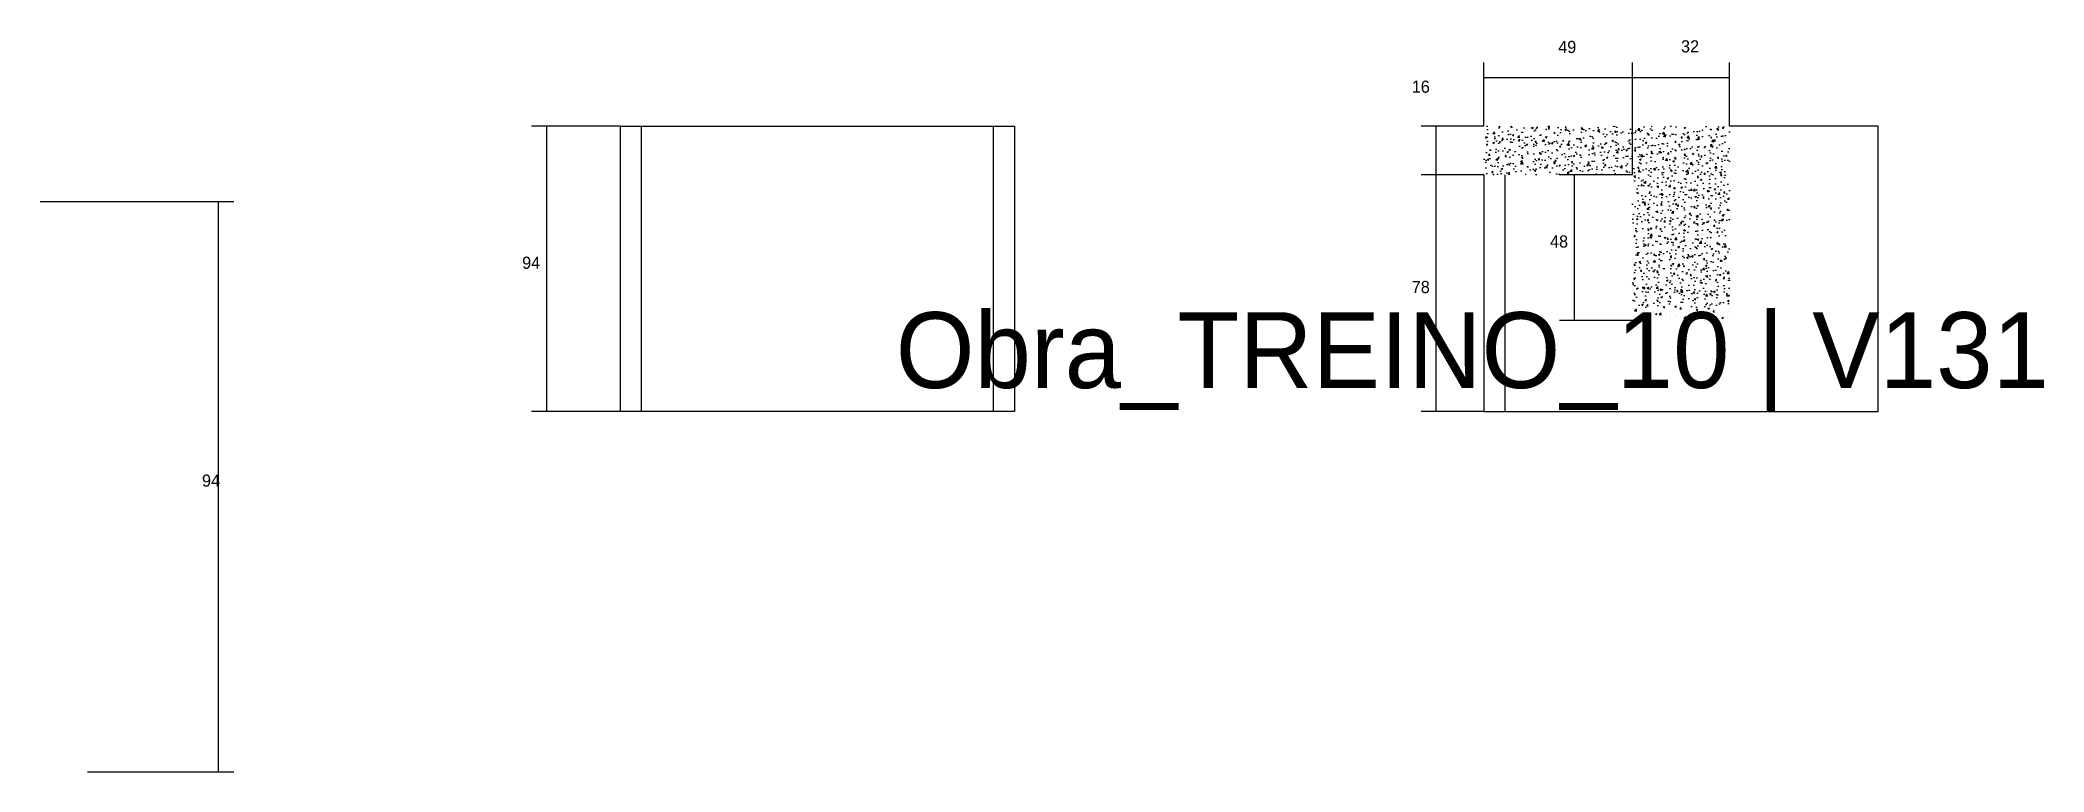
# Model space of a CAD drawing. Header units: metres. Extents: x -2848 to 22762, y -49062 to 1016.
# Drawn here: x 9318 to 9979, y -18936 to -18695 of the extents above; entities that cross this region are included whole.
import ezdxf

# ---------------------------------------------------------------- set-up
doc = ezdxf.new("R2010")
doc.units = ezdxf.units.M
for name, color, linetype in [('COTA', 4, 'Continuous'), ('LABEL_ID', 3, 'Continuous'), ('Painéis', 200, 'Continuous'), ('SARR_2.2x7', 40, 'Continuous')]:
    doc.layers.add(name, color=color, linetype=linetype)

msp = doc.modelspace()

# ---------------------------------------------------------------- texts
at = {"layer": 'COTA'}
for s, p in [('49', (9818.5, -18699.6)), ('32', (9859, -18699.4)), ('16', (9770.2, -18712.7)), ('48', (9815.8, -18763.7)), ('94', (9476.8, -18770.7)), ('78', (9770.2, -18778.7)), ('94', (9371.2, -18842.5))]:
    msp.add_text(s, height=4, dxfattribs=at).set_placement(p)
at = {"layer": 'LABEL_ID'}
msp.add_text('Obra_TREINO_10 | V131', height=25, dxfattribs=at).set_placement((9600, -18810))

# ---------------------------------------------------------------- hatches: boundary and pattern name
at = {"layer": 'COTA'}
h = msp.add_hatch(dxfattribs=at)
h.set_pattern_fill('AR-CONC', scale=0.03)
h.paths.add_polyline_path([(9843, -18739.7), (9794, -18739.7), (9794, -18723.7), (9875, -18723.7), (9875, -18787.7), (9843, -18787.7)])

# ---------------------------------------------------------------- linework, layer by layer
for p, q in [((9794, -18723.7), (9794, -18702.7)), ((9843, -18739.7), (9843, -18702.7)), ((9843, -18739.7), (9843, -18702.7)), ((9875, -18723.7), (9875, -18702.7)), ((9794, -18707.7), (9843, -18707.7)), ((9843, -18707.7), (9875, -18707.7)), ((9509.2, -18723.7), (9479.9, -18723.7)), ((9484.9, -18817.7), (9484.9, -18723.7)), ((9794, -18723.7), (9773.3, -18723.7)), ((9778.3, -18739.7), (9778.3, -18723.7)), ((9794, -18739.7), (9773.3, -18739.7)), ((9794, -18739.7), (9773.3, -18739.7)), ((9778.3, -18817.7), (9778.3, -18739.7)), ((9843, -18739.7), (9818.9, -18739.7)), ((9823.9, -18787.7), (9823.9, -18739.7)), ((9317.8, -18748.5), (9381.7, -18748.5)), ((9376.7, -18936.5), (9376.7, -18748.5)), ((9843, -18787.7), (9818.9, -18787.7)), ((9509.2, -18817.7), (9479.9, -18817.7)), ((9794, -18817.7), (9773.3, -18817.7)), ((9333.4, -18936.5), (9381.7, -18936.5))]:
    msp.add_line(p, q, dxfattribs=at)
at = {"layer": 'Painéis'}
msp.add_lwpolyline([(9509.2, -18723.7), (9639.2, -18723.7), (9639.2, -18817.7), (9509.2, -18817.7)], close=True, dxfattribs=at)
msp.add_lwpolyline([(9794, -18739.7), (9794, -18817.7), (9924, -18817.7), (9924, -18723.7), (9875, -18723.7)], dxfattribs=at)
at = {"layer": 'SARR_2.2x7'}
for p, q in [((9516.2, -18817.7), (9516.2, -18723.7)), ((9632.2, -18817.7), (9632.2, -18723.7)), ((9801, -18817.7), (9801, -18739.7))]:
    msp.add_line(p, q, dxfattribs=at)

msp.set_redraw_order([(e.dxf.handle, doc.entitydb.next_handle()) for e in msp.query("TEXT MTEXT ATTDEF DIMENSION ARC_DIMENSION")])  # texts and dimensions are drawn at this point

doc.saveas('drawing.dxf')
